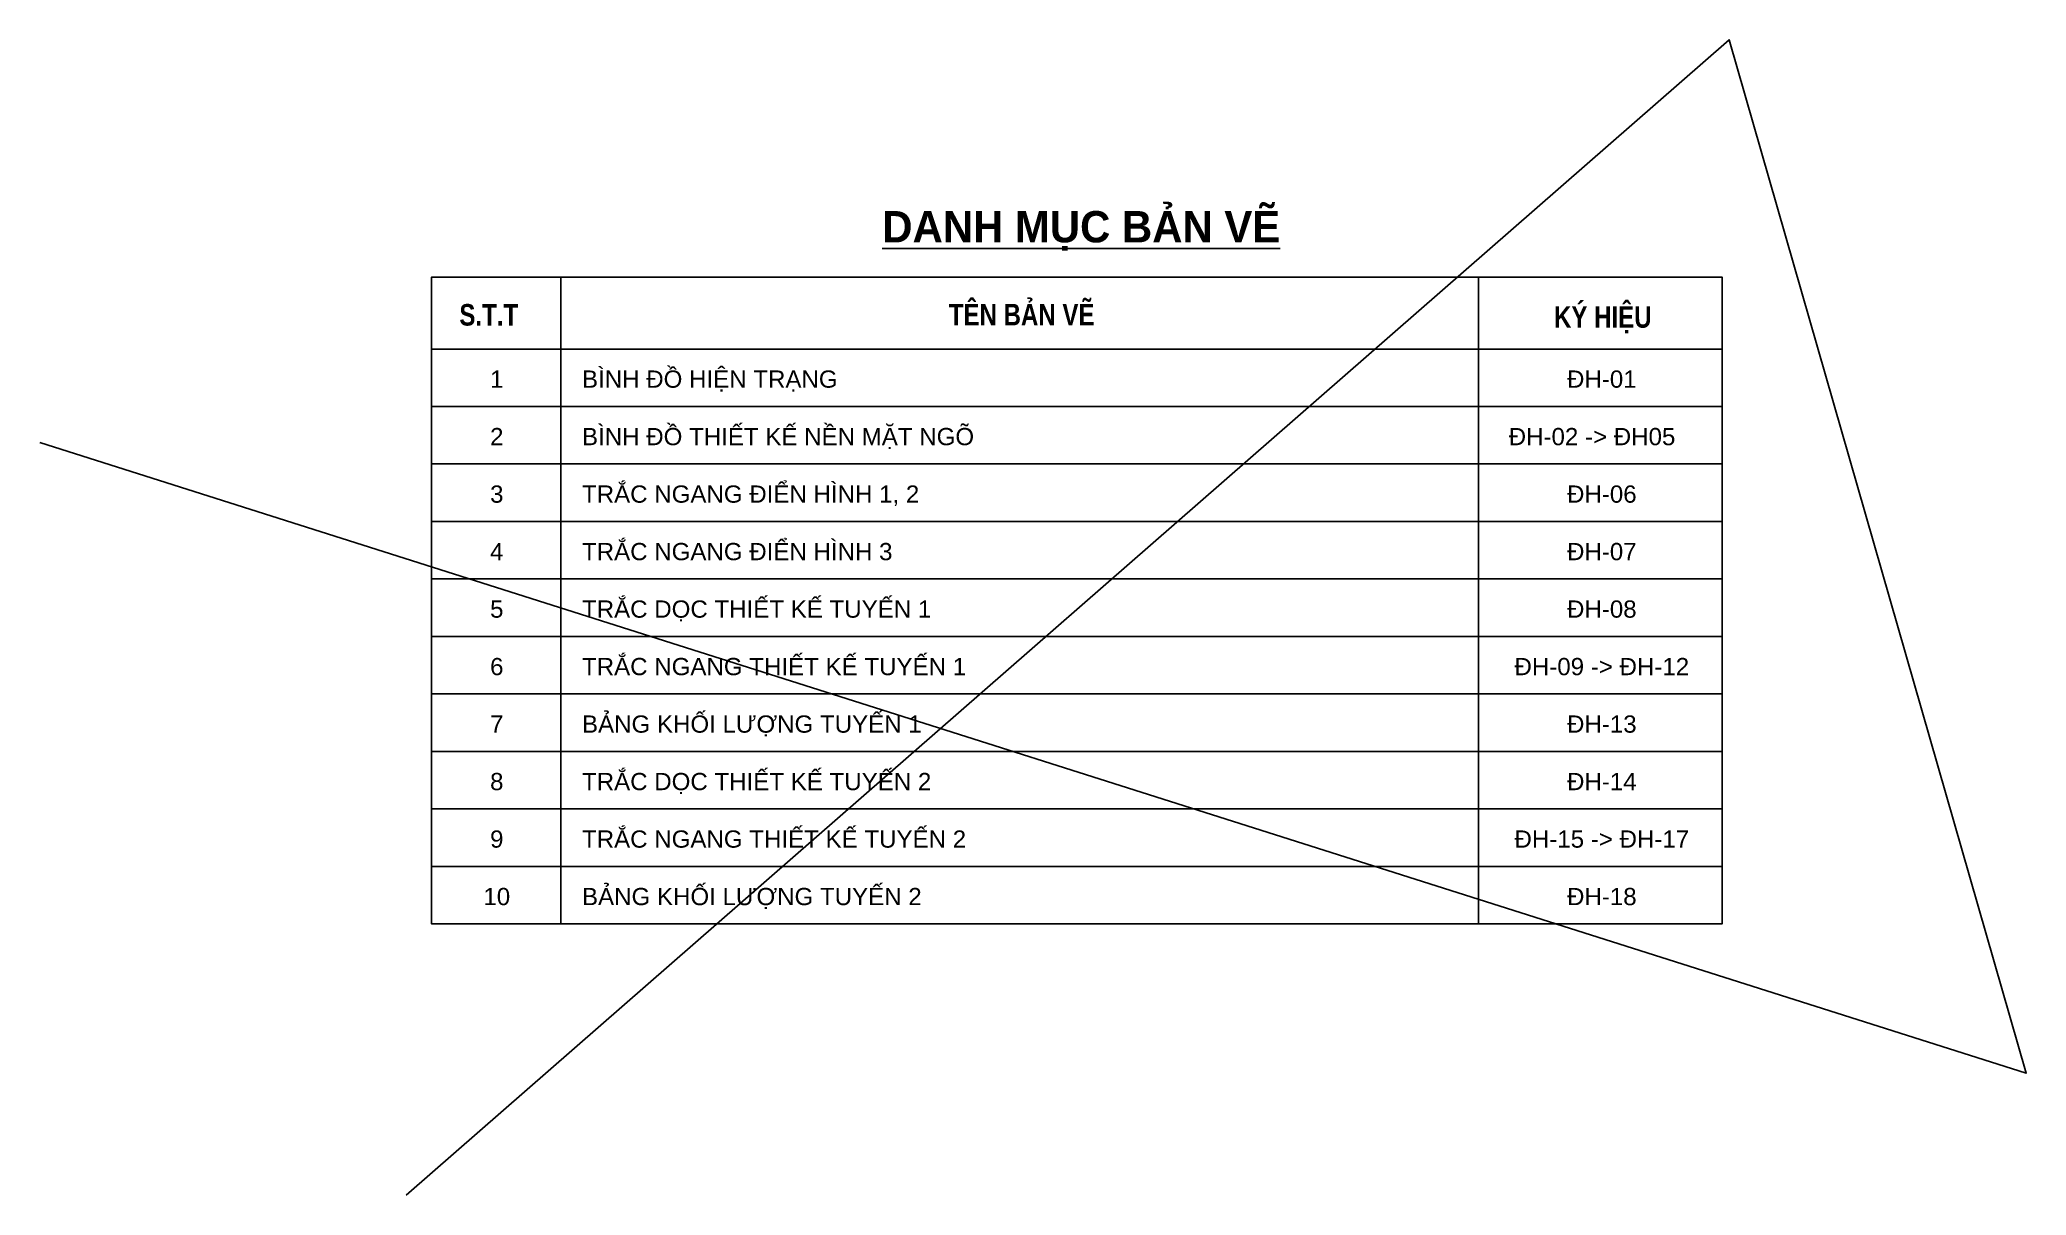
# Model space of a CAD drawing. Header units: millimetres. Extents: x 599607 to 1199256, y 2309327 to 4618784.
# Drawn here: x 1198433.7 to 1198510.8, y 4618665.5 to 4618710.4 of the extents above; entities that cross this region are included whole.
import ezdxf
from ezdxf.enums import TextEntityAlignment as Align

# ---------------------------------------------------------------- set-up
doc = ezdxf.new("R2010")
doc.units = ezdxf.units.MM
doc.layers.add('1v-text', color=7, linetype='Continuous')
doc.layers.add('LC Net thay', color=7, linetype='Continuous', lineweight=25)
doc.styles.add('style2', font='', dxfattribs={"width": 0.8})
doc.styles.add('VnAvantH-Bold', font='')
doc.styles.add('WMF-.VnArialH0', font='')
doc.styles.get('style2').set_extended_font_data('.VnArialH')
doc.styles.get('VnAvantH-Bold').set_extended_font_data('.VnAvantH', bold=True)
doc.styles.get('WMF-.VnArialH0').set_extended_font_data('.VnArialH')

msp = doc.modelspace()

# ---------------------------------------------------------------- texts
at = {"color": 7, "lineweight": 0, "style": 'WMF-.VnArialH0'}
for s, p in [('b×nh ®å hiÖn tr¹ng', (1198454.784, 4618696.849)), ('b×nh ®å thiÕt kÕ nÒn mÆt ngâ', (1198454.784, 4618694.618)), ('tr¾c ngang ®iÓn h×nh 1, 2', (1198454.784, 4618692.387)), ('tr¾c ngang ®iÓn h×nh 3', (1198454.784, 4618690.156)), ('tr¾c däc thiÕt kÕ tuyÕn 1', (1198454.784, 4618687.925)), ('tr¾c ngang thiÕt kÕ tuyÕn 1', (1198454.784, 4618685.694)), ('B¶NG KHèI L¦îNG TUYÕN 1', (1198454.784, 4618683.463)), ('tr¾c däc thiÕt kÕ tuyÕn 2', (1198454.784, 4618681.232)), ('tr¾c ngang thiÕt kÕ tuyÕn 2', (1198454.784, 4618679.001)), ('B¶NG KHèI L¦îNG TUYÕN 2', (1198454.784, 4618676.77))]:
    msp.add_text(s, height=0.6692, dxfattribs=at).set_placement(p)
for s, height, p in [('1', 0.669, (1198451.477, 4618696.849)), ('®h-01', 0.6692, (1198494.36, 4618696.849)), ('®h-02 -> §H05', 0.6692, (1198493.98, 4618694.618)), ('®h-06', 0.6692, (1198494.36, 4618692.387)), ('®h-07', 0.6692, (1198494.36, 4618690.156)), ('®h-08', 0.6692, (1198494.36, 4618687.925)), ('®h-09 -> §H-12', 0.6692, (1198494.36, 4618685.694)), ('®h-13', 0.6692, (1198494.36, 4618683.463)), ('®h-14', 0.6692, (1198494.36, 4618681.232)), ('®h-15 -> §H-17', 0.6692, (1198494.36, 4618679.001)), ('®h-18', 0.6692, (1198494.36, 4618676.77))]:
    msp.add_text(s, height=height, dxfattribs=at).set_placement(p, align=Align.CENTER)
at = {"color": 7, "lineweight": 0, "ltscale": 2, "style": 'WMF-.VnArialH0'}
for s, height, p in [('2', 0.669, (1198451.477, 4618694.618)), ('3', 0.669, (1198451.477, 4618692.387)), ('4', 0.669, (1198451.477, 4618690.156)), ('5', 0.669, (1198451.477, 4618687.925)), ('6', 0.669, (1198451.477, 4618685.694)), ('7', 0.669, (1198451.477, 4618683.463)), ('8', 0.669, (1198451.477, 4618681.232)), ('9', 0.669, (1198451.477, 4618679.001)), ('10', 0.6692, (1198451.477, 4618676.77))]:
    msp.add_text(s, height=height, dxfattribs=at).set_placement(p, align=Align.CENTER)
at = {"color": 4, "char_height": 0.83571, "attachment_point": 7, "style": 'style2'}
for s, insert in [('{\\f.VnArialH|b1|i0|c0|p34;s.t.t}', (1198450.026, 4618699.248)), ('{\\f.VnArialH|b1|i0|c0|p34;tªn b¶n vÏ}', (1198469.017, 4618699.268)), ('{\\f.VnArialH|b1|i0|c0|p34;ký hiÖu}', (1198492.505, 4618698.96))]:
    msp.add_mtext(s, dxfattribs=dict(at, insert=insert))
at = {"layer": '1v-text', "ltscale": 0.015, "style": 'VnAvantH-Bold'}
msp.add_text('%%Udanh môc b¶n vÏ', height=1.21555, dxfattribs=at).set_placement((1198466.438, 4618702.488))

# ---------------------------------------------------------------- linework, layer by layer
at = {"color": 2}
for p, q in [((1198453.961, 4618701.145), (1198453.961, 4618698.351)), ((1198489.573, 4618701.145), (1198489.573, 4618698.351))]:
    msp.add_line(p, q, dxfattribs=at)
at = {"ltscale": 2}
for p, q in [((1198453.961, 4618698.351), (1198453.961, 4618696.12)), ((1198489.573, 4618698.351), (1198489.573, 4618696.12)), ((1198453.961, 4618696.12), (1198453.961, 4618693.889)), ((1198489.573, 4618696.12), (1198489.573, 4618693.889)), ((1198453.961, 4618693.889), (1198453.961, 4618691.658)), ((1198489.573, 4618693.889), (1198489.573, 4618691.658)), ((1198453.961, 4618691.658), (1198453.961, 4618689.427)), ((1198489.573, 4618691.658), (1198489.573, 4618689.427)), ((1198453.961, 4618689.427), (1198453.961, 4618687.196)), ((1198489.573, 4618689.427), (1198489.573, 4618687.196)), ((1198453.961, 4618687.196), (1198453.961, 4618684.965)), ((1198489.573, 4618687.196), (1198489.573, 4618684.965)), ((1198453.961, 4618684.965), (1198453.961, 4618682.734)), ((1198489.573, 4618684.965), (1198489.573, 4618682.734)), ((1198453.961, 4618682.734), (1198453.961, 4618680.503)), ((1198489.573, 4618682.734), (1198489.573, 4618680.503)), ((1198453.961, 4618680.503), (1198453.961, 4618678.272)), ((1198489.573, 4618680.503), (1198489.573, 4618678.272)), ((1198453.961, 4618678.272), (1198453.961, 4618676.041)), ((1198489.573, 4618678.272), (1198489.573, 4618676.041))]:
    msp.add_line(p, q, dxfattribs=at)
at = {"color": 2}
msp.add_lwpolyline([(1198499.024, 4618698.351), (1198448.947, 4618698.351), (1198448.947, 4618701.145), (1198499.024, 4618701.145), (1198499.024, 4618698.351)], dxfattribs=at)
at = {"ltscale": 2}
for points in [[(1198448.947, 4618698.351), (1198499.024, 4618698.351), (1198499.024, 4618696.12), (1198448.947, 4618696.12)], [(1198448.947, 4618696.12), (1198499.024, 4618696.12), (1198499.024, 4618693.889), (1198448.947, 4618693.889)], [(1198448.947, 4618693.889), (1198499.024, 4618693.889), (1198499.024, 4618691.658), (1198448.947, 4618691.658)], [(1198448.947, 4618691.658), (1198499.024, 4618691.658), (1198499.024, 4618689.427), (1198448.947, 4618689.427)], [(1198448.947, 4618689.427), (1198499.024, 4618689.427), (1198499.024, 4618687.196), (1198448.947, 4618687.196)], [(1198448.947, 4618687.196), (1198499.024, 4618687.196), (1198499.024, 4618684.965), (1198448.947, 4618684.965)], [(1198448.947, 4618684.965), (1198499.024, 4618684.965), (1198499.024, 4618682.734), (1198448.947, 4618682.734)], [(1198448.947, 4618682.734), (1198499.024, 4618682.734), (1198499.024, 4618680.503), (1198448.947, 4618680.503)], [(1198448.947, 4618680.503), (1198499.024, 4618680.503), (1198499.024, 4618678.272), (1198448.947, 4618678.272)], [(1198448.947, 4618678.272), (1198499.024, 4618678.272), (1198499.024, 4618676.041), (1198448.947, 4618676.041)]]:
    msp.add_lwpolyline(points, close=True, dxfattribs=at)
at = {"layer": 'LC Net thay', "elevation": 2.744}
msp.add_lwpolyline([(1198447.958, 4618665.513), (1198499.299, 4618710.352), (1198510.832, 4618670.249), (1198433.741, 4618694.721)], dxfattribs=at)

msp.set_redraw_order([(e.dxf.handle, doc.entitydb.next_handle()) for e in msp.query("TEXT MTEXT ATTDEF DIMENSION ARC_DIMENSION")])  # texts and dimensions are drawn at this point

doc.saveas('drawing.dxf')
